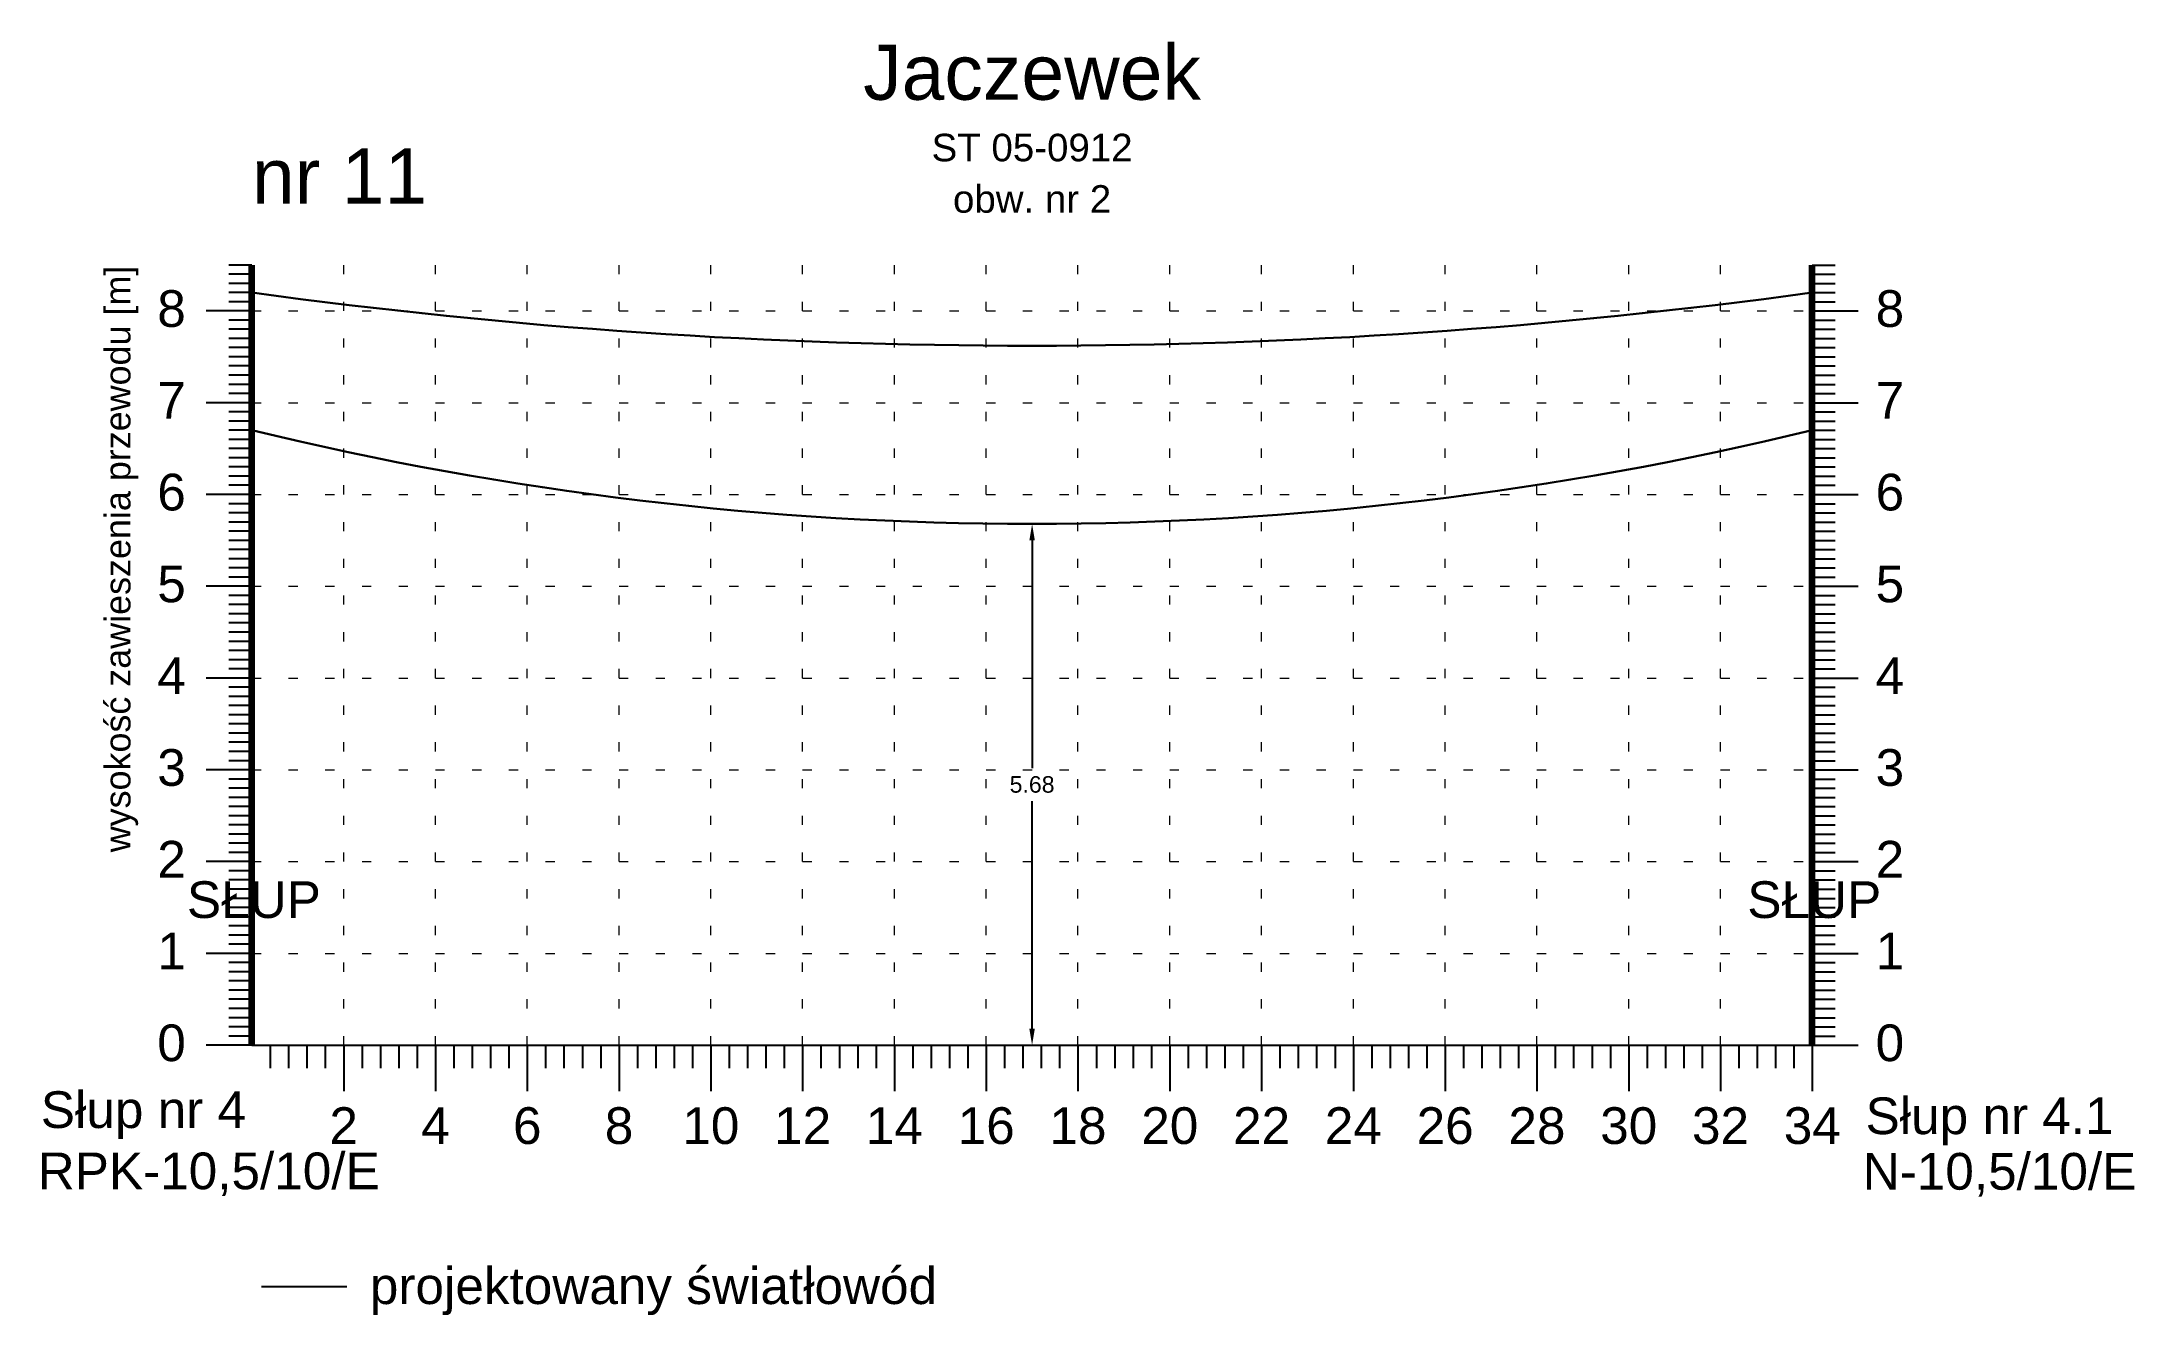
# Model space of a CAD drawing. Header units: inches. Extents: x -863 to 129, y 1307 to 1380.
# Drawn here: x 106.52 to 129.32, y 1348.21 to 1362.08 of the extents above; entities that cross this region are included whole.
import ezdxf
from ezdxf.enums import TextEntityAlignment as Align

# ---------------------------------------------------------------- set-up
doc = ezdxf.new("R2010")
doc.units = ezdxf.units.IN
doc.header["$MEASUREMENT"] = 0
doc.linetypes.add('ACAD_ISO07W100', pattern=[3, 0, -3])
doc.layers.add('_PRZEWIESZENIA_KONTROLA', color=1, linetype='Continuous', lineweight=25)
doc.layers.add('ramka', color=7, linetype='Continuous', plot=False)
doc.styles.get("Standard").update_dxf_attribs({"font": 'arial.ttf'})
doc.dimstyles.get("Standard").update_dxf_attribs({"dimtxt": 0.25, "dimasz": 0.18, "dimexe": 0.18, "dimexo": 0.0625, "dimgap": -0.09, "dimtad": 0, "dimtih": 1, "dimtoh": 1, "dimzin": 0, "dimdsep": 46, "dimtxsty": 'Standard', "dimcen": 0.09, "dimadec": 0, "dimazin": 0, "dimtfac": 1, "dimtofl": 0, "dimtmove": 0, "dimatfit": 3, "dimfxl": 1, "dimtolj": 1, "dimtzin": 0, "dimarcsym": 0})

msp = doc.modelspace()

# ---------------------------------------------------------------- texts
for s, height, p in [('Jaczewek', 0.6, (117.311, 1361.452)), ('ST 05-0912', 0.3, (117.311, 1360.782)), ('obw. nr 2', 0.3, (117.311, 1360.222)), ('2', 0.4, (109.811, 1350.076)), ('4', 0.4, (110.811, 1350.076)), ('6', 0.4, (111.811, 1350.076)), ('8', 0.4, (112.811, 1350.076)), ('10', 0.4, (113.811, 1350.076)), ('12', 0.4, (114.811, 1350.076)), ('14', 0.4, (115.811, 1350.076)), ('16', 0.4, (116.811, 1350.076)), ('18', 0.4, (117.811, 1350.076)), ('20', 0.4, (118.811, 1350.076)), ('22', 0.4, (119.811, 1350.076)), ('24', 0.4, (120.811, 1350.076)), ('26', 0.4, (121.811, 1350.076)), ('28', 0.4, (122.811, 1350.076)), ('30', 0.4, (123.811, 1350.076)), ('32', 0.4, (124.811, 1350.076)), ('34', 0.4, (125.811, 1350.076))]:
    msp.add_text(s, height=height).set_placement(p, align=Align.CENTER)
for s, p in [('8', (108.091, 1358.978)), ('7', (108.091, 1357.978)), ('6', (108.091, 1356.978)), ('5', (108.091, 1355.978)), ('4', (108.091, 1354.978)), ('3', (108.091, 1353.978)), ('2', (108.091, 1352.978)), ('1', (108.091, 1351.978)), ('0', (108.091, 1350.978))]:
    msp.add_text(s, height=0.4).set_placement(p, align=Align.RIGHT)
for s, p in [('8', (126.501, 1358.978)), ('7', (126.501, 1357.978)), ('6', (126.501, 1356.978)), ('5', (126.501, 1355.978)), ('4', (126.501, 1354.978)), ('3', (126.501, 1353.978)), ('2', (126.501, 1352.978)), ('1', (126.501, 1351.978)), ('0', (126.501, 1350.978)), ('Słup nr 4', (106.511, 1350.25)), ('Słup nr 4.1', (126.391, 1350.183)), ('RPK-10,5/10/E', (106.477, 1349.583)), ('N-10,5/10/E', (126.36, 1349.578)), ('projektowany światłowód', (110.096, 1348.332))]:
    msp.add_text(s, height=0.4).set_placement(p)
at = {"insert": (107.208, 1353.254), "char_height": 0.28, "width": 9.28, "attachment_point": 1, "rotation": 90}
msp.add_mtext('wysokość zawieszenia przewodu [m]', dxfattribs=at)
at = {"char_height": 0.4, "width": 1.537, "attachment_point": 1}
for insert in [(108.103, 1352.938), (125.103, 1352.938)]:
    msp.add_mtext('SŁUP', dxfattribs=dict(at, insert=insert))
at = {"layer": '_PRZEWIESZENIA_KONTROLA', "color": 1}
msp.add_text('nr 11', height=0.6, dxfattribs=at).set_placement((108.811, 1360.322))

# ---------------------------------------------------------------- blocks, each defined once
blk = doc.blocks.new('*D11')
at = {"color": 0, "lineweight": -2}
for p, q in [((117.366, 1356.831), (117.491, 1356.831)), ((117.311, 1356.651), (117.311, 1354.172)), ((117.311, 1351.332), (117.311, 1353.812)), ((117.216, 1351.152), (117.491, 1351.152))]:
    blk.add_line(p, q, dxfattribs=at)
at = {"color": 0}
for points in [[(117.341, 1356.651), (117.281, 1356.651), (117.311, 1356.831)], [(117.341, 1351.332), (117.281, 1351.332), (117.311, 1351.152)]]:
    blk.add_solid(points, dxfattribs=at)
at = {"layer": 'Defpoints', "color": 0}
for p in [(117.303, 1356.831), (117.153, 1351.152), (117.311, 1351.152)]:
    blk.add_point(p, dxfattribs=at)
at = {"color": 0, "lineweight": 25, "insert": (117.311, 1353.992), "char_height": 0.18, "attachment_point": 5}
blk.add_mtext('\\A1;5.68', dxfattribs=at)

# ---------------------------------------------------------------- dimensions: what is measured, and where the dimension line sits
at = {"lineweight": 25}
dim = msp.add_linear_dim(base=(117.311, 1351.152), p1=(117.303, 1356.831), p2=(117.153, 1351.152), angle=90, text='5.68', dimstyle='Standard', dxfattribs=at)
dim.commit()
dim.dimension.update_dxf_attribs({"geometry": '*D11', "text_midpoint": (117.311, 1353.992)})

# ---------------------------------------------------------------- linework, layer by layer
for p, q in [((108.811, 1359.652), (108.561, 1359.652)), ((108.811, 1359.552), (108.561, 1359.552)), ((108.811, 1359.652), (108.811, 1351.152)), ((125.811, 1359.652), (125.811, 1351.152)), ((125.811, 1359.652), (126.061, 1359.652)), ((125.811, 1359.552), (126.061, 1359.552)), ((108.811, 1359.452), (108.561, 1359.452)), ((108.811, 1359.352), (108.561, 1359.352)), ((125.811, 1359.452), (126.061, 1359.452)), ((125.811, 1359.352), (126.061, 1359.352)), ((108.811, 1359.152), (108.311, 1359.152)), ((108.811, 1359.252), (108.561, 1359.252)), ((108.811, 1359.052), (108.561, 1359.052)), ((125.811, 1359.252), (126.061, 1359.252)), ((125.811, 1359.152), (126.311, 1359.152)), ((125.811, 1359.052), (126.061, 1359.052)), ((108.811, 1358.952), (108.561, 1358.952)), ((108.811, 1358.852), (108.561, 1358.852)), ((125.811, 1358.952), (126.061, 1358.952)), ((125.811, 1358.852), (126.061, 1358.852)), ((108.811, 1358.752), (108.561, 1358.752)), ((108.811, 1358.652), (108.561, 1358.652)), ((125.811, 1358.752), (126.061, 1358.752)), ((125.811, 1358.652), (126.061, 1358.652)), ((108.811, 1358.552), (108.561, 1358.552)), ((108.811, 1358.452), (108.561, 1358.452)), ((108.811, 1358.352), (108.561, 1358.352)), ((125.811, 1358.552), (126.061, 1358.552)), ((125.811, 1358.452), (126.061, 1358.452)), ((125.811, 1358.352), (126.061, 1358.352)), ((108.811, 1358.152), (108.311, 1358.152)), ((108.811, 1358.252), (108.561, 1358.252)), ((125.811, 1358.252), (126.061, 1358.252)), ((125.811, 1358.152), (126.311, 1358.152)), ((108.811, 1358.052), (108.561, 1358.052)), ((108.811, 1357.952), (108.561, 1357.952)), ((125.811, 1358.052), (126.061, 1358.052)), ((125.811, 1357.952), (126.061, 1357.952)), ((108.811, 1357.852), (108.561, 1357.852)), ((108.811, 1357.752), (108.561, 1357.752)), ((125.811, 1357.852), (126.061, 1357.852)), ((125.811, 1357.752), (126.061, 1357.752)), ((108.811, 1357.652), (108.561, 1357.652)), ((108.811, 1357.552), (108.561, 1357.552)), ((108.811, 1357.452), (108.561, 1357.452)), ((125.811, 1357.652), (126.061, 1357.652)), ((125.811, 1357.552), (126.061, 1357.552)), ((125.811, 1357.452), (126.061, 1357.452)), ((108.811, 1357.352), (108.561, 1357.352)), ((108.811, 1357.252), (108.561, 1357.252)), ((125.811, 1357.352), (126.061, 1357.352)), ((125.811, 1357.252), (126.061, 1357.252)), ((108.811, 1357.152), (108.311, 1357.152)), ((108.811, 1357.052), (108.561, 1357.052)), ((125.811, 1357.152), (126.311, 1357.152)), ((125.811, 1357.052), (126.061, 1357.052)), ((108.811, 1356.952), (108.561, 1356.952)), ((108.811, 1356.852), (108.561, 1356.852)), ((108.811, 1356.752), (108.561, 1356.752)), ((125.811, 1356.952), (126.061, 1356.952)), ((125.811, 1356.852), (126.061, 1356.852)), ((125.811, 1356.752), (126.061, 1356.752)), ((108.811, 1356.652), (108.561, 1356.652)), ((108.811, 1356.552), (108.561, 1356.552)), ((125.811, 1356.652), (126.061, 1356.652)), ((125.811, 1356.552), (126.061, 1356.552)), ((108.811, 1356.452), (108.561, 1356.452)), ((108.811, 1356.352), (108.561, 1356.352)), ((125.811, 1356.452), (126.061, 1356.452)), ((125.811, 1356.352), (126.061, 1356.352)), ((108.811, 1356.152), (108.311, 1356.152)), ((108.811, 1356.252), (108.561, 1356.252)), ((125.811, 1356.252), (126.061, 1356.252)), ((125.811, 1356.152), (126.311, 1356.152)), ((108.811, 1356.052), (108.561, 1356.052)), ((108.811, 1355.952), (108.561, 1355.952)), ((108.811, 1355.852), (108.561, 1355.852)), ((125.811, 1356.052), (126.061, 1356.052)), ((125.811, 1355.952), (126.061, 1355.952)), ((125.811, 1355.852), (126.061, 1355.852)), ((108.811, 1355.752), (108.561, 1355.752)), ((108.811, 1355.652), (108.561, 1355.652)), ((125.811, 1355.752), (126.061, 1355.752)), ((125.811, 1355.652), (126.061, 1355.652)), ((108.811, 1355.552), (108.561, 1355.552)), ((108.811, 1355.452), (108.561, 1355.452)), ((125.811, 1355.552), (126.061, 1355.552)), ((125.811, 1355.452), (126.061, 1355.452)), ((108.811, 1355.152), (108.311, 1355.152)), ((108.811, 1355.352), (108.561, 1355.352)), ((108.811, 1355.252), (108.561, 1355.252)), ((125.811, 1355.352), (126.061, 1355.352)), ((125.811, 1355.252), (126.061, 1355.252)), ((125.811, 1355.152), (126.311, 1355.152)), ((108.811, 1355.052), (108.561, 1355.052)), ((108.811, 1354.952), (108.561, 1354.952)), ((125.811, 1355.052), (126.061, 1355.052)), ((125.811, 1354.952), (126.061, 1354.952)), ((108.811, 1354.852), (108.561, 1354.852)), ((108.811, 1354.752), (108.561, 1354.752)), ((125.811, 1354.852), (126.061, 1354.852)), ((125.811, 1354.752), (126.061, 1354.752)), ((108.811, 1354.652), (108.561, 1354.652)), ((108.811, 1354.552), (108.561, 1354.552)), ((125.811, 1354.652), (126.061, 1354.652)), ((125.811, 1354.552), (126.061, 1354.552)), ((108.811, 1354.452), (108.561, 1354.452)), ((108.811, 1354.352), (108.561, 1354.352)), ((108.811, 1354.252), (108.561, 1354.252)), ((125.811, 1354.452), (126.061, 1354.452)), ((125.811, 1354.352), (126.061, 1354.352)), ((125.811, 1354.252), (126.061, 1354.252)), ((108.811, 1354.152), (108.311, 1354.152)), ((108.811, 1354.052), (108.561, 1354.052)), ((125.811, 1354.152), (126.311, 1354.152)), ((125.811, 1354.052), (126.061, 1354.052)), ((108.811, 1353.952), (108.561, 1353.952)), ((108.811, 1353.852), (108.561, 1353.852)), ((125.811, 1353.952), (126.061, 1353.952)), ((125.811, 1353.852), (126.061, 1353.852)), ((108.811, 1353.752), (108.561, 1353.752)), ((108.811, 1353.652), (108.561, 1353.652)), ((125.811, 1353.752), (126.061, 1353.752)), ((125.811, 1353.652), (126.061, 1353.652)), ((108.811, 1353.552), (108.561, 1353.552)), ((108.811, 1353.452), (108.561, 1353.452)), ((108.811, 1353.352), (108.561, 1353.352)), ((125.811, 1353.552), (126.061, 1353.552)), ((125.811, 1353.452), (126.061, 1353.452)), ((125.811, 1353.352), (126.061, 1353.352)), ((108.811, 1353.152), (108.311, 1353.152)), ((108.811, 1353.252), (108.561, 1353.252)), ((125.811, 1353.252), (126.061, 1353.252)), ((125.811, 1353.152), (126.311, 1353.152)), ((108.811, 1353.052), (108.561, 1353.052)), ((108.811, 1352.952), (108.561, 1352.952)), ((125.811, 1353.052), (126.061, 1353.052)), ((125.811, 1352.952), (126.061, 1352.952)), ((108.811, 1352.852), (108.561, 1352.852)), ((108.811, 1352.752), (108.561, 1352.752)), ((108.811, 1352.652), (108.561, 1352.652)), ((125.811, 1352.852), (126.061, 1352.852)), ((125.811, 1352.752), (126.061, 1352.752)), ((125.811, 1352.652), (126.061, 1352.652)), ((108.811, 1352.552), (108.561, 1352.552)), ((108.811, 1352.452), (108.561, 1352.452)), ((125.811, 1352.552), (126.061, 1352.552)), ((125.811, 1352.452), (126.061, 1352.452)), ((108.811, 1352.352), (108.561, 1352.352)), ((108.811, 1352.252), (108.561, 1352.252)), ((125.811, 1352.352), (126.061, 1352.352)), ((125.811, 1352.252), (126.061, 1352.252)), ((108.811, 1352.152), (108.311, 1352.152)), ((108.811, 1352.052), (108.561, 1352.052)), ((125.811, 1352.152), (126.311, 1352.152)), ((125.811, 1352.052), (126.061, 1352.052)), ((108.811, 1351.952), (108.561, 1351.952)), ((108.811, 1351.852), (108.561, 1351.852)), ((108.811, 1351.752), (108.561, 1351.752)), ((125.811, 1351.952), (126.061, 1351.952)), ((125.811, 1351.852), (126.061, 1351.852)), ((125.811, 1351.752), (126.061, 1351.752)), ((108.811, 1351.652), (108.561, 1351.652)), ((108.811, 1351.552), (108.561, 1351.552)), ((125.811, 1351.652), (126.061, 1351.652)), ((125.811, 1351.552), (126.061, 1351.552)), ((108.811, 1351.452), (108.561, 1351.452)), ((108.811, 1351.352), (108.561, 1351.352)), ((125.811, 1351.452), (126.061, 1351.452)), ((125.811, 1351.352), (126.061, 1351.352)), ((108.811, 1351.152), (108.311, 1351.152)), ((108.811, 1351.252), (108.561, 1351.252)), ((108.811, 1351.152), (125.811, 1351.152)), ((109.011, 1351.152), (109.011, 1350.902)), ((109.211, 1351.152), (109.211, 1350.902)), ((109.411, 1351.152), (109.411, 1350.902)), ((109.611, 1351.152), (109.611, 1350.902)), ((109.811, 1351.152), (109.811, 1350.652)), ((110.011, 1351.152), (110.011, 1350.902)), ((110.211, 1351.152), (110.211, 1350.902)), ((110.411, 1351.152), (110.411, 1350.902)), ((110.611, 1351.152), (110.611, 1350.902)), ((110.811, 1351.152), (110.811, 1350.652)), ((111.011, 1351.152), (111.011, 1350.902)), ((111.211, 1351.152), (111.211, 1350.902)), ((111.411, 1351.152), (111.411, 1350.902)), ((111.611, 1351.152), (111.611, 1350.902)), ((111.811, 1351.152), (111.811, 1350.652)), ((112.011, 1351.152), (112.011, 1350.902)), ((112.211, 1351.152), (112.211, 1350.902)), ((112.411, 1351.152), (112.411, 1350.902)), ((112.611, 1351.152), (112.611, 1350.902)), ((112.811, 1351.152), (112.811, 1350.652)), ((113.011, 1351.152), (113.011, 1350.902)), ((113.211, 1351.152), (113.211, 1350.902)), ((113.411, 1351.152), (113.411, 1350.902)), ((113.611, 1351.152), (113.611, 1350.902)), ((113.811, 1351.152), (113.811, 1350.652)), ((114.011, 1351.152), (114.011, 1350.902)), ((114.211, 1351.152), (114.211, 1350.902)), ((114.411, 1351.152), (114.411, 1350.902)), ((114.611, 1351.152), (114.611, 1350.902)), ((114.811, 1351.152), (114.811, 1350.652)), ((115.011, 1351.152), (115.011, 1350.902)), ((115.211, 1351.152), (115.211, 1350.902)), ((115.411, 1351.152), (115.411, 1350.902)), ((115.611, 1351.152), (115.611, 1350.902)), ((115.811, 1351.152), (115.811, 1350.652)), ((116.011, 1351.152), (116.011, 1350.902)), ((116.211, 1351.152), (116.211, 1350.902)), ((116.411, 1351.152), (116.411, 1350.902)), ((116.611, 1351.152), (116.611, 1350.902)), ((116.811, 1351.152), (116.811, 1350.652)), ((117.011, 1351.152), (117.011, 1350.902)), ((117.211, 1351.152), (117.211, 1350.902)), ((117.411, 1351.152), (117.411, 1350.902)), ((117.611, 1351.152), (117.611, 1350.902)), ((117.811, 1351.152), (117.811, 1350.652)), ((118.011, 1351.152), (118.011, 1350.902)), ((118.211, 1351.152), (118.211, 1350.902)), ((118.411, 1351.152), (118.411, 1350.902)), ((118.611, 1351.152), (118.611, 1350.902)), ((118.811, 1351.152), (118.811, 1350.652)), ((119.011, 1351.152), (119.011, 1350.902)), ((119.211, 1351.152), (119.211, 1350.902)), ((119.411, 1351.152), (119.411, 1350.902)), ((119.611, 1351.152), (119.611, 1350.902)), ((119.811, 1351.152), (119.811, 1350.652)), ((120.011, 1351.152), (120.011, 1350.902)), ((120.211, 1351.152), (120.211, 1350.902)), ((120.411, 1351.152), (120.411, 1350.902)), ((120.611, 1351.152), (120.611, 1350.902)), ((120.811, 1351.152), (120.811, 1350.652)), ((121.011, 1351.152), (121.011, 1350.902)), ((121.211, 1351.152), (121.211, 1350.902)), ((121.411, 1351.152), (121.411, 1350.902)), ((121.611, 1351.152), (121.611, 1350.902)), ((121.811, 1351.152), (121.811, 1350.652)), ((122.011, 1351.152), (122.011, 1350.902)), ((122.211, 1351.152), (122.211, 1350.902)), ((122.411, 1351.152), (122.411, 1350.902)), ((122.611, 1351.152), (122.611, 1350.902)), ((122.811, 1351.152), (122.811, 1350.652)), ((123.011, 1351.152), (123.011, 1350.902)), ((123.211, 1351.152), (123.211, 1350.902)), ((123.411, 1351.152), (123.411, 1350.902)), ((123.611, 1351.152), (123.611, 1350.902)), ((123.811, 1351.152), (123.811, 1350.652)), ((124.011, 1351.152), (124.011, 1350.902)), ((124.211, 1351.152), (124.211, 1350.902)), ((124.411, 1351.152), (124.411, 1350.902)), ((124.611, 1351.152), (124.611, 1350.902)), ((124.811, 1351.152), (124.811, 1350.652)), ((125.011, 1351.152), (125.011, 1350.902)), ((125.211, 1351.152), (125.211, 1350.902)), ((125.411, 1351.152), (125.411, 1350.902)), ((125.611, 1351.152), (125.611, 1350.902)), ((125.811, 1351.252), (126.061, 1351.252)), ((125.811, 1351.152), (126.311, 1351.152)), ((125.811, 1351.152), (125.811, 1350.652))]:
    msp.add_line(p, q)
at = {"lineweight": 100}
for p, q in [((108.811, 1351.152), (108.811, 1359.652)), ((125.811, 1351.152), (125.811, 1359.652))]:
    msp.add_line(p, q, dxfattribs=at)
at = {"linetype": 'ACAD_ISO07W100', "lineweight": 15, "ltscale": 0.1}
for p, q in [((109.811, 1351.152), (109.811, 1359.652)), ((110.811, 1351.152), (110.811, 1359.652)), ((111.811, 1351.152), (111.811, 1359.652)), ((112.811, 1351.152), (112.811, 1359.652)), ((113.811, 1351.152), (113.811, 1359.652)), ((114.811, 1351.152), (114.811, 1359.652)), ((115.811, 1351.152), (115.811, 1359.652)), ((116.811, 1351.152), (116.811, 1359.652)), ((117.811, 1351.152), (117.811, 1359.652)), ((118.811, 1351.152), (118.811, 1359.652)), ((119.811, 1351.152), (119.811, 1359.652)), ((120.811, 1351.152), (120.811, 1359.652)), ((121.811, 1351.152), (121.811, 1359.652)), ((122.811, 1351.152), (122.811, 1359.652)), ((123.811, 1351.152), (123.811, 1359.652)), ((124.811, 1351.152), (124.811, 1359.652)), ((125.811, 1351.152), (125.811, 1359.652)), ((108.811, 1359.152), (125.811, 1359.152)), ((108.811, 1358.152), (125.811, 1358.152)), ((108.811, 1357.152), (125.811, 1357.152)), ((108.811, 1356.152), (125.811, 1356.152)), ((108.811, 1355.152), (125.811, 1355.152)), ((108.811, 1354.152), (125.811, 1354.152)), ((108.811, 1353.152), (125.811, 1353.152)), ((108.811, 1352.152), (125.811, 1352.152)), ((108.811, 1351.152), (125.811, 1351.152))]:
    msp.add_line(p, q, dxfattribs=at)
at = {"color": 3, "lineweight": 25}
msp.add_line((108.916, 1348.522), (109.847, 1348.522), dxfattribs=at)
at = {"lineweight": 30}
msp.add_arc((117.311, 1421.346), 62.574, 262.19291, 277.80709, dxfattribs=at)
at = {"color": 3, "lineweight": 30}
msp.add_arc((117.311, 1392.755), 35.923, 256.3131, 283.6869, dxfattribs=at)
at = {"layer": 'ramka'}
msp.add_line((108.811, 1351.152), (117.311, 1351.152), dxfattribs=at)

msp.set_redraw_order([(e.dxf.handle, doc.entitydb.next_handle()) for e in msp.query("TEXT MTEXT ATTDEF DIMENSION ARC_DIMENSION")])  # texts and dimensions are drawn at this point

doc.saveas('drawing.dxf')
